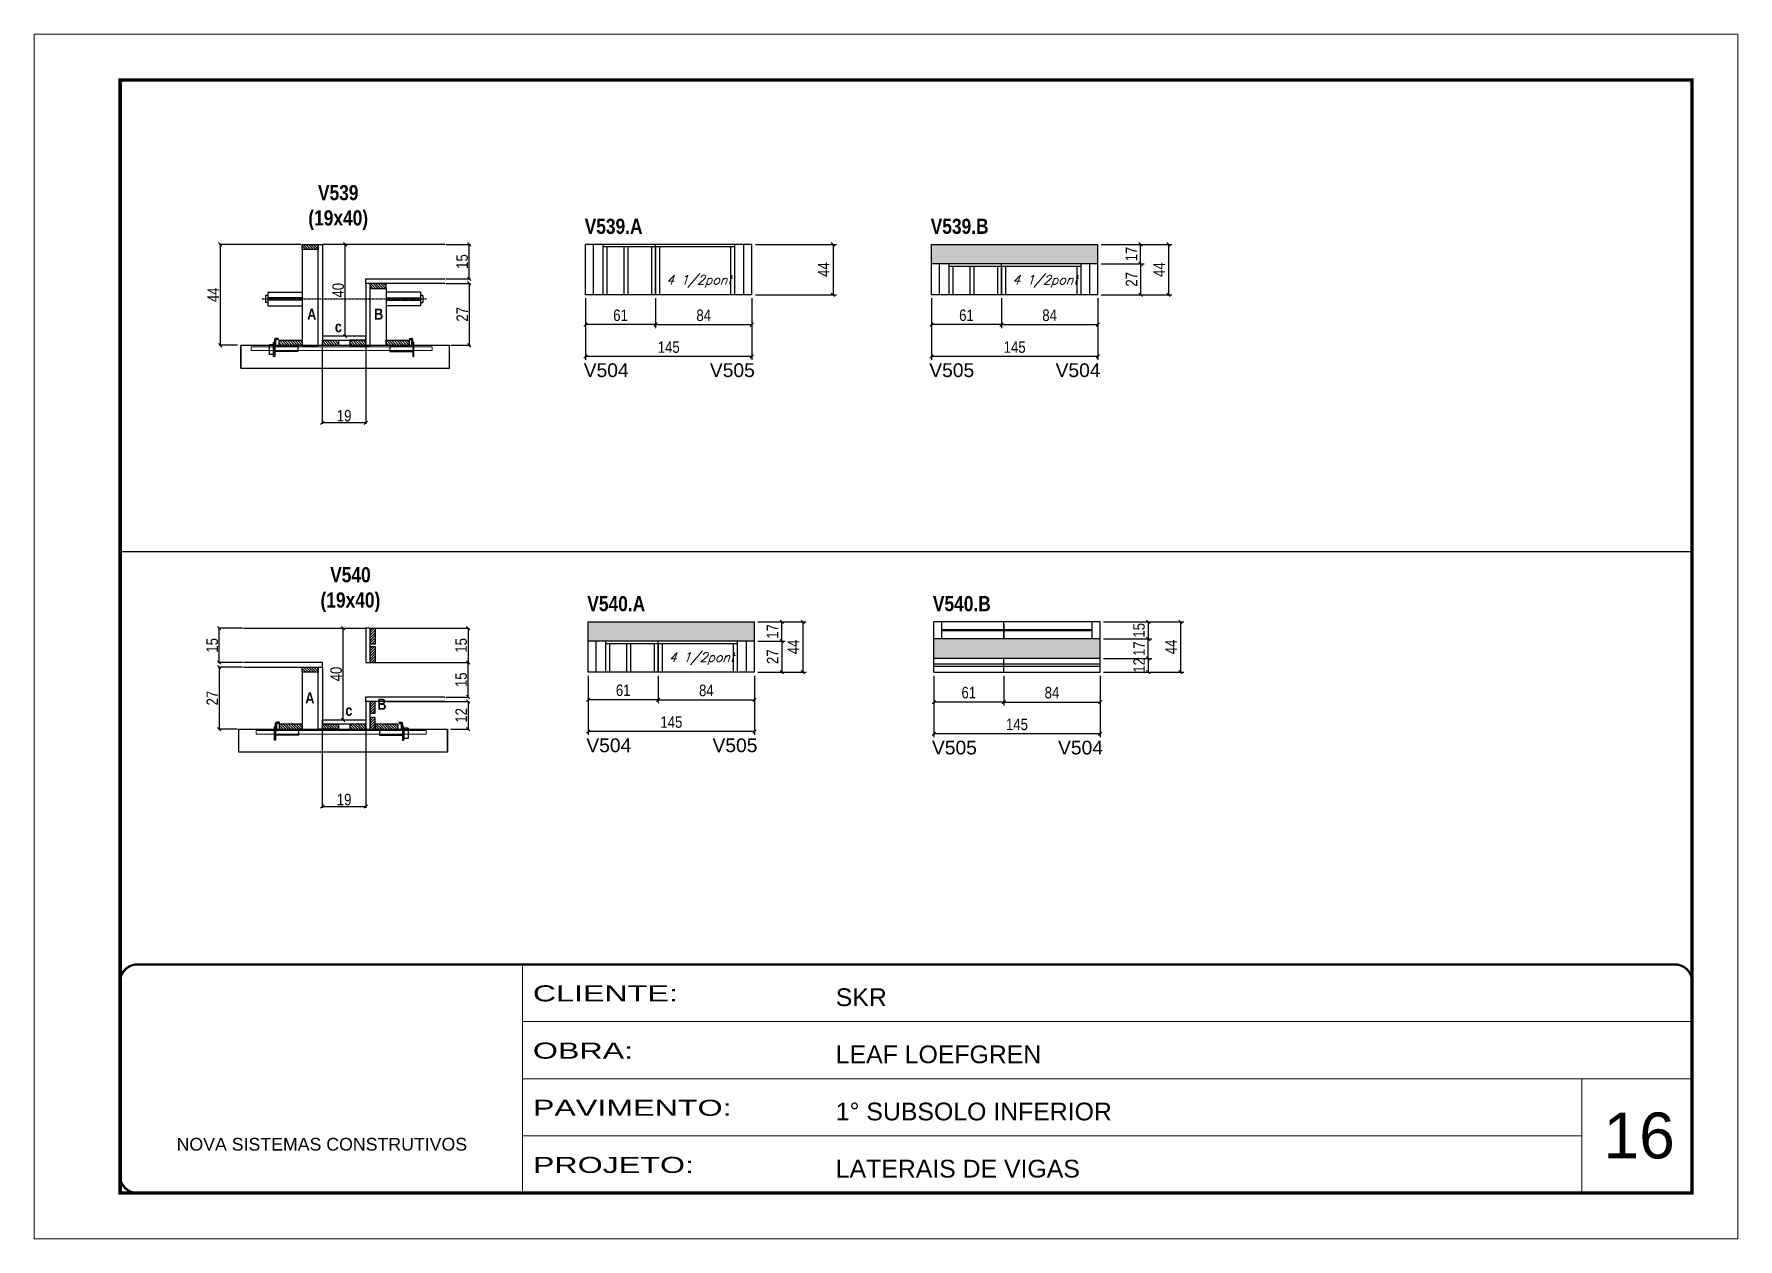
# Model space of a CAD drawing. Extents: x 3309 to 9590, y -2522 to 14608.
# Drawn here: x 8078 to 9563, y 10112 to 11162 of the extents above; entities that cross this region are included whole.
import ezdxf

# ---------------------------------------------------------------- set-up
doc = ezdxf.new("R2010")
doc.units = 0
for name, pattern in [('CONTINUO', [0]), ('DASHED', [0.75, 0.5, -0.25]), ('HIDDEN', [0.375, 0.25, -0.125])]:
    doc.linetypes.add(name, pattern=pattern)
for name, color, linetype in [('5', 5, 'Continuous'), ('barrote', 251, 'Continuous'), ('COTA', 241, 'Continuous'), ('detalhes', 4, 'Continuous'), ('NOMENCLATURA', 7, 'Continuous'), ('Painéis', 200, 'Continuous'), ('presilha', 1, 'Continuous'), ('SARR_2.2x10', 60, 'Continuous'), ('SARR_2.2x7', 40, 'Continuous'), ('SARR_3.5x7', 81, 'Continuous'), ('SARR_EDITAR', 141, 'Continuous'), ('TENSOR', 3, 'Continuous'), ('texto', 7, 'Continuous')]:
    doc.layers.add(name, color=color, linetype=linetype)
for name, color, linetype, lineweight in [('CARIMBO', 255, 'Continuous', 9), ('CONCRETO', 251, 'Continuous', 25), ('Folhas', 255, 'Continuous', 9), ('SARRAFO DE PRESSAO', 251, 'DASHED', 9), ('SCO-___-LAJ', 2, 'Continuous', 0)]:
    doc.layers.add(name, color=color, linetype=linetype, lineweight=lineweight)
doc.styles.add('ARIAL', font='arial.ttf')
doc.styles.add('COTA TECNICA', font='techl___.ttf', dxfattribs={"height": 10})
doc.styles.add('COTA TECNICA 2X', font='techl___.ttf', dxfattribs={"height": 10})
doc.styles.add('Romans', font='romans.shx')
doc.styles.get("Standard").update_dxf_attribs({"font": 'arial.ttf'})
doc.styles.add('TECNICA', font='techb___.ttf', dxfattribs={"height": 10})
doc.styles.add('Tecnologia', font='')
doc.styles.get('Tecnologia').set_extended_font_data('Forgotten Futurist')
doc.dimstyles.new('PAINEL', dxfattribs={"dimtxt": 10, "dimasz": 3, "dimexe": 3, "dimexo": 3, "dimgap": 3, "dimtad": 1, "dimdec": 1, "dimzin": 12, "dimdsep": 46, "dimtxsty": 'COTA TECNICA', "dimblk1": 'OBLIQUE', "dimblk2": 'OBLIQUE', "dimsah": 1, "dimcen": 0.9, "dimclrd": 4, "dimclre": 4, "dimclrt": 240, "dimadec": 1, "dimazin": 3, "dimtfac": 1, "dimtdec": 1, "dimtmove": 0, "dimatfit": 3, "dimfxl": 1, "dimtolj": 1, "dimtzin": 12, "dimarcsym": 0})
doc.dimstyles.new('SECAO', dxfattribs={"dimscale": 0.333333, "dimtxt": 5, "dimasz": 9, "dimexe": 3, "dimexo": 3, "dimgap": 3, "dimtad": 1, "dimdec": 1, "dimlfac": 0.5, "dimzin": 12, "dimdsep": 46, "dimtxsty": 'COTA TECNICA 2X', "dimblk1": 'OBLIQUE', "dimblk2": 'OBLIQUE', "dimsah": 1, "dimcen": 0.9, "dimclrd": 4, "dimclre": 4, "dimclrt": 240, "dimadec": 1, "dimazin": 3, "dimtfac": 1, "dimtdec": 1, "dimtmove": 0, "dimatfit": 3, "dimfxl": 1, "dimtolj": 1, "dimtzin": 12, "dimarcsym": 0})
pattern_1 = [(135, (41564.4781, -112621.3136), (-1.122532015, -1.122532015), [])]
pattern_2 = [(135, (41564.4781, -112955.7535), (-1.122532015, -1.122532015), [])]

msp = doc.modelspace()

# ---------------------------------------------------------------- texts
at = {"layer": '5', "linetype": 'Continuous'}
for s, rotation, p in [('V504', 359.99996, (8556.93, 10863.22, 0)), ('V505', 359.99996, (8666.88, 10863.22, 0)), ('V505', 0.00004, (8858.09, 10863.22, 0)), ('V504', 0.00004, (8968.18, 10863.22, 0)), ('V504', 359.99996, (8559.22, 10536.33, 0)), ('V505', 359.99996, (8669.16, 10536.33, 0)), ('V505', 359.99996, (8860.42, 10534.33, 0)), ('V504', 359.99996, (8970.37, 10534.33, 0))]:
    msp.add_text(s, height=12, rotation=rotation, dxfattribs=at).set_placement(p)
at = {"layer": 'CARIMBO', "style": 'ARIAL'}
msp.add_text('16', height=40, dxfattribs=at).set_placement((9445.73, 10182.28))
at = {"layer": 'detalhes', "style": 'TECNICA'}
for s, p in [('A', (8315.9, 10913.29)), ('B', (8374.28, 10913.28)), ('c', (8340.04, 10902.33)), ('A', (8314.25, 10578.84)), ('c', (8349.15, 10567.89)), ('B', (8377.03, 10573.31))]:
    msp.add_text(s, height=9.6, dxfattribs=at).set_placement(p)
at = {"layer": 'NOMENCLATURA', "style": 'TECNICA'}
for s, p in [('V539.A', (8557.75, 10988.04, 0)), ('V539.B', (8859.33, 10988.04, 0)), ('V540.A', (8560.04, 10659.15, 0)), ('V540.B', (8861.24, 10659.15, 0))]:
    msp.add_text(s, height=13.2, dxfattribs=at).set_placement(p)
at = {"layer": 'NOMENCLATURA', "char_height": 13.2, "attachment_point": 2, "style": 'TECNICA'}
for s, insert in [('V539\\P(19x40)', (8342.94, 11030.55)), ('V540\\P(19x40)', (8353.58, 10697.56))]:
    msp.add_mtext_dynamic_manual_height_columns(s, width=300.2766, gutter_width=1, heights=[0], dxfattribs=dict(at, insert=insert))
at = {"layer": 'texto', "color": 2, "char_height": 8, "attachment_point": 5, "style": 'Romans'}
for insert in [(8657.42, 10946.7, 0), (8959, 10946.7, 0), (8659.71, 10617.81, 0)]:
    msp.add_mtext('{\\Q19;\\C256;4 1/2pont}', dxfattribs=dict(at, insert=insert))

# ---------------------------------------------------------------- blocks, each defined once
blk = doc.blocks.new('9999999999')
at = {"color": 30, "linetype": 'CONTINUO'}
for p, q in [((98564.6, 34230.2), (98564.6, 34429.4)), ((98564.6, 34379.6), (99584, 34379.6)), ((98564.6, 34329.8), (99488, 34329.8)), ((99584, 34329.8), (99488, 34329.8)), ((99488, 34329.8), (99488, 34230.2)), ((98564.6, 34280), (99488, 34280))]:
    blk.add_line(p, q, dxfattribs=at)
at = {"color": 30, "linetype": 'CONTINUO', "const_width": 2}
blk.add_lwpolyline([(99584, 34230.2), (99584, 34414.4, 0.414214), (99569, 34429.4), (98229, 34429.4, 0.414214), (98214, 34414.4), (98214, 34245.2, 0.414214), (98229, 34230.2), (99584, 34230.2)], format="xyb", dxfattribs=at)
at = {"layer": 'Folhas'}
blk.add_lwpolyline([(98139, 34190.2), (99624, 34190.2), (99624, 35240.2), (98139, 35240.2)], close=True, dxfattribs=at)
at = {"layer": 'Folhas', "color": 30, "const_width": 3}
blk.add_lwpolyline([(98214, 34230.2), (99584, 34230.2), (99584, 35200.2), (98214, 35200.2)], close=True, dxfattribs=at)
at = {"color": 7, "linetype": 'Continuous', "ltscale": 5, "style": 'ARIAL'}
for s, height, p in [('SKR', 15.48, (98837.7, 34393.1)), ('LEAF LOEFGREN', 15.483, (98837.7, 34343.3)), ('1° SUBSOLO INFERIOR', 15.483, (98837.7, 34293.5)), ('NOVA SISTEMAS CONSTRUTIVOS', 11.059, (98263.2, 34267.2)), ('LATERAIS DE VIGAS', 15.483, (98837.7, 34243.7))]:
    blk.add_text(s, height=height, dxfattribs=at).set_placement(p)
at = {"layer": 'Folhas', "color": 7, "style": 'Tecnologia', "width": 1.5}
for s, p in [('CLIENTE:', (98573.7, 34397.2)), ('OBRA:', (98573.7, 34347.3)), ('PAVIMENTO:', (98573.7, 34297.5)), ('PROJETO:', (98573.7, 34247.7))]:
    blk.add_text(s, height=14, dxfattribs=at).set_placement(p)
blk = doc.blocks.new('_Oblique')
at = {"color": 0, "linetype": 'ByBlock', "lineweight": -2}
blk.add_line((-0.5, -0.5), (0.5, 0.5), dxfattribs=at)
blk = doc.blocks.new('*D291')
at = {"layer": 'COTA', "color": 4, "lineweight": -2, "transparency": 16777216}
for p, q in [((8329.1, 10889.9), (8329.1, 10822.4)), ((8367.1, 10889.9), (8367.1, 10822.4)), ((8367.1, 10823.4), (8329.1, 10823.4))]:
    blk.add_line(p, q, dxfattribs=at)
at = {"layer": 'Defpoints', "color": 0, "transparency": 16777216}
for p in [(8329.1, 10890.9), (8367.1, 10890.9), (8329.1, 10823.4)]:
    blk.add_point(p, dxfattribs=at)
at = {"layer": 'COTA', "color": 4, "lineweight": -2, "transparency": 16777216, "xscale": 3, "yscale": 3, "zscale": 3, "rotation": 180}
blk.add_blockref('_Oblique', (8329.1, 10823.4), dxfattribs=at)
at = {"layer": 'COTA', "color": 4, "lineweight": -2, "transparency": 16777216, "xscale": 3, "yscale": 3, "zscale": 3}
blk.add_blockref('_Oblique', (8367.1, 10823.4), dxfattribs=at)
at = {"layer": 'COTA', "color": 240, "transparency": 16777216, "insert": (8348.1, 10829.5), "char_height": 10, "attachment_point": 5, "style": 'COTA TECNICA 2X'}
blk.add_mtext('\\A1;19', dxfattribs=at)
blk = doc.blocks.new('PRESILHA METÁLICA 1')
at = {"layer": 'presilha'}
for p, q in [((0, 13), (6, 13)), ((0, 13), (0, 0)), ((6, 0), (0, 0)), ((6, 15.5), (7.5, 15.5)), ((6, -2.5), (6, 15.5)), ((6, 13), (6, 0)), ((7.5, 10.6), (7.5, 19.9)), ((7.5, 15.5), (7.5, -2.5)), ((37.5, 4.1), (7.5, 4.1)), ((12, 21), (8.6, 21)), ((9, 11.6), (9, 18.9)), ((12, 19.5), (9.6, 19.5)), ((37.5, 11), (9.6, 11)), ((12, 21), (12, 19.5)), ((37.5, 11), (37.5, 4.1)), ((7.5, -2.5), (6, -2.5))]:
    blk.add_line(p, q, dxfattribs=at)
for centre, radius, start, end in [((8.6, 19.9), 1.14, 90, 180), ((9.6, 18.9), 0.57, 90, 180), ((9.6, 11.6), 0.57, 180, 270)]:
    blk.add_arc(centre, radius, start, end, dxfattribs=at)
blk = doc.blocks.new('PRESILHA METÁLICA 2')
at = {"layer": 'presilha'}
for p, q in [((-5.2, 23.5), (-5.2, 22)), ((-5.2, 23.5), (-1.9, 23.5)), ((-0.8, 14.6), (-0.8, 22.4)), ((-30.8, 13.5), (-30.8, 6.6)), ((-30.8, 13.5), (-2.8, 13.5)), ((-30.8, 6.6), (-0.8, 6.6)), ((-5.2, 22), (-2.8, 22)), ((-2.2, 14.1), (-2.2, 21.4)), ((0.8, 18), (-0.8, 18)), ((-0.8, 18), (-0.8, 0)), ((-0.8, 0), (0.8, 0)), ((0.8, 0), (0.8, 18))]:
    blk.add_line(p, q, dxfattribs=at)
for centre, radius, start, end in [((-1.9, 22.4), 1.14, 0, 90), ((-2.8, 21.4), 0.57, 0, 90), ((-2.8, 14.1), 0.57, 270, 0)]:
    blk.add_arc(centre, radius, start, end, dxfattribs=at)
blk = doc.blocks.new('*D292')
at = {"layer": 'COTA', "color": 4, "lineweight": -2, "transparency": 16777216}
for p, q in [((8310.5, 10978.9), (8239.1, 10978.9)), ((8240.1, 10978.9), (8240.1, 10890.9)), ((8255.3, 10890.9), (8239.1, 10890.9))]:
    blk.add_line(p, q, dxfattribs=at)
at = {"layer": 'Defpoints', "color": 0, "transparency": 16777216}
for p in [(8311.5, 10978.9), (8240.1, 10890.9), (8256.3, 10890.9)]:
    blk.add_point(p, dxfattribs=at)
at = {"layer": 'COTA', "color": 4, "lineweight": -2, "transparency": 16777216, "xscale": 3, "yscale": 3, "zscale": 3}
for p, rotation in [((8240.1, 10978.9), 90), ((8240.1, 10890.9), 270)]:
    blk.add_blockref('_Oblique', p, dxfattribs=dict(at, rotation=rotation))
at = {"layer": 'COTA', "color": 240, "transparency": 16777216, "insert": (8234, 10934.9), "char_height": 10, "attachment_point": 5, "rotation": 90, "style": 'COTA TECNICA 2X'}
blk.add_mtext('\\A1;44', dxfattribs=at)
blk = doc.blocks.new('*D293')
at = {"layer": 'COTA', "color": 4, "lineweight": -2, "transparency": 16777216}
for p, q in [((8436.8, 10944.9), (8458.1, 10944.9)), ((8457.1, 10944.9), (8457.1, 10890.9)), ((8441, 10890.9), (8458.1, 10890.9))]:
    blk.add_line(p, q, dxfattribs=at)
at = {"layer": 'Defpoints', "color": 0, "transparency": 16777216}
for p in [(8435.8, 10944.9), (8440, 10890.9), (8457.1, 10890.9)]:
    blk.add_point(p, dxfattribs=at)
at = {"layer": 'COTA', "color": 4, "lineweight": -2, "transparency": 16777216, "xscale": 3, "yscale": 3, "zscale": 3}
for p, rotation in [((8457.1, 10944.9), 90), ((8457.1, 10890.9), 270)]:
    blk.add_blockref('_Oblique', p, dxfattribs=dict(at, rotation=rotation))
at = {"layer": 'COTA', "color": 240, "transparency": 16777216, "insert": (8451, 10917.9), "char_height": 10, "attachment_point": 5, "rotation": 90, "style": 'COTA TECNICA 2X'}
blk.add_mtext('\\A1;27', dxfattribs=at)
blk = doc.blocks.new('*D294')
at = {"layer": 'COTA', "color": 4, "lineweight": -2, "transparency": 16777216}
for p, q in [((8366.1, 10978.9), (8348, 10978.9)), ((8349, 10898.9), (8349, 10978.9)), ((8366.1, 10898.9), (8348, 10898.9))]:
    blk.add_line(p, q, dxfattribs=at)
at = {"layer": 'Defpoints', "color": 0, "transparency": 16777216}
for p in [(8349, 10978.9), (8367.1, 10978.9), (8367.1, 10898.9)]:
    blk.add_point(p, dxfattribs=at)
at = {"layer": 'COTA', "color": 4, "lineweight": -2, "transparency": 16777216, "xscale": 3, "yscale": 3, "zscale": 3}
for p, rotation in [((8349, 10978.9), 90), ((8349, 10898.9), 270)]:
    blk.add_blockref('_Oblique', p, dxfattribs=dict(at, rotation=rotation))
at = {"layer": 'COTA', "color": 240, "transparency": 16777216, "insert": (8342.9, 10938.9), "char_height": 10, "attachment_point": 5, "rotation": 90, "style": 'COTA TECNICA 2X'}
blk.add_mtext('\\A1;40', dxfattribs=at)
blk = doc.blocks.new('*D295')
at = {"layer": 'COTA', "color": 4, "lineweight": -2, "transparency": 16777216}
for p, q in [((8436.8, 10978.9), (8458.1, 10978.9)), ((8457.1, 10948.9), (8457.1, 10978.9)), ((8436.8, 10948.9), (8458.1, 10948.9))]:
    blk.add_line(p, q, dxfattribs=at)
at = {"layer": 'Defpoints', "color": 0, "transparency": 16777216}
for p in [(8435.8, 10978.9), (8457.1, 10978.9), (8435.8, 10948.9)]:
    blk.add_point(p, dxfattribs=at)
at = {"layer": 'COTA', "color": 4, "lineweight": -2, "transparency": 16777216, "xscale": 3, "yscale": 3, "zscale": 3}
for p, rotation in [((8457.1, 10978.9), 90), ((8457.1, 10948.9), 270)]:
    blk.add_blockref('_Oblique', p, dxfattribs=dict(at, rotation=rotation))
at = {"layer": 'COTA', "color": 240, "transparency": 16777216, "insert": (8451, 10963.9), "char_height": 10, "attachment_point": 5, "rotation": 90, "style": 'COTA TECNICA 2X'}
blk.add_mtext('\\A1;15', dxfattribs=at)
blk = doc.blocks.new('*D296')
at = {"layer": 'COTA', "color": 4, "linetype": 'ByBlock', "lineweight": -2, "transparency": 16777216}
for p, q in [((8558.5, 10931.9), (8558.5, 10905.9)), ((8619.5, 10931.9), (8619.5, 10905.9)), ((8619.5, 10908.9), (8558.5, 10908.9))]:
    blk.add_line(p, q, dxfattribs=at)
at = {"layer": 'Defpoints', "color": 0, "linetype": 'ByBlock', "transparency": 16777216}
for p in [(8558.5, 10934.9), (8619.5, 10934.9), (8558.5, 10908.9)]:
    blk.add_point(p, dxfattribs=at)
at = {"layer": 'COTA', "color": 4, "linetype": 'ByBlock', "lineweight": -2, "transparency": 16777216, "xscale": 3, "yscale": 3, "zscale": 3, "rotation": 180}
blk.add_blockref('_Oblique', (8558.5, 10908.9), dxfattribs=at)
at = {"layer": 'COTA', "color": 4, "linetype": 'ByBlock', "lineweight": -2, "transparency": 16777216, "xscale": 3, "yscale": 3, "zscale": 3}
blk.add_blockref('_Oblique', (8619.5, 10908.9), dxfattribs=at)
at = {"layer": 'COTA', "color": 240, "linetype": 'ByBlock', "transparency": 16777216, "insert": (8589, 10917), "char_height": 10, "attachment_point": 5, "style": 'COTA TECNICA'}
blk.add_mtext('\\A1;61', dxfattribs=at)
blk = doc.blocks.new('*D299')
at = {"layer": 'COTA', "color": 4, "linetype": 'ByBlock', "lineweight": -2, "transparency": 16777216}
for p, q in [((8558.5, 10931.9), (8558.5, 10878.2)), ((8703.5, 10931.9), (8703.5, 10878.2)), ((8703.5, 10881.2), (8558.5, 10881.2))]:
    blk.add_line(p, q, dxfattribs=at)
at = {"layer": 'Defpoints', "color": 0, "linetype": 'ByBlock', "transparency": 16777216}
for p in [(8558.5, 10934.9), (8703.5, 10934.9), (8558.5, 10881.2)]:
    blk.add_point(p, dxfattribs=at)
at = {"layer": 'COTA', "color": 4, "linetype": 'ByBlock', "lineweight": -2, "transparency": 16777216, "xscale": 3, "yscale": 3, "zscale": 3, "rotation": 180}
blk.add_blockref('_Oblique', (8558.5, 10881.2), dxfattribs=at)
at = {"layer": 'COTA', "color": 4, "linetype": 'ByBlock', "lineweight": -2, "transparency": 16777216, "xscale": 3, "yscale": 3, "zscale": 3}
blk.add_blockref('_Oblique', (8703.5, 10881.2), dxfattribs=at)
at = {"layer": 'COTA', "color": 240, "linetype": 'ByBlock', "transparency": 16777216, "insert": (8631, 10889.3), "char_height": 10, "attachment_point": 5, "style": 'COTA TECNICA'}
blk.add_mtext('\\A1;145', dxfattribs=at)
blk = doc.blocks.new('*D297')
at = {"layer": 'COTA', "color": 4, "lineweight": -2, "transparency": 16777216}
for p, q in [((8619.5, 10931.9), (8619.5, 10905.9)), ((8703.5, 10931.9), (8703.5, 10905.9)), ((8619.5, 10908.9), (8703.5, 10908.9))]:
    blk.add_line(p, q, dxfattribs=at)
at = {"layer": 'Defpoints', "color": 0, "transparency": 16777216}
for p in [(8619.5, 10934.9, 0), (8703.5, 10934.9, 0), (8703.5, 10908.9)]:
    blk.add_point(p, dxfattribs=at)
at = {"layer": 'COTA', "color": 4, "lineweight": -2, "transparency": 16777216, "xscale": 3, "yscale": 3, "zscale": 3, "rotation": 180}
blk.add_blockref('_Oblique', (8619.5, 10908.9), dxfattribs=at)
at = {"layer": 'COTA', "color": 4, "lineweight": -2, "transparency": 16777216, "xscale": 3, "yscale": 3, "zscale": 3}
blk.add_blockref('_Oblique', (8703.5, 10908.9), dxfattribs=at)
at = {"layer": 'COTA', "color": 240, "transparency": 16777216, "insert": (8661.5, 10917), "char_height": 10, "attachment_point": 5, "style": 'COTA TECNICA'}
blk.add_mtext('\\A1;84', dxfattribs=at)
blk = doc.blocks.new('*D298')
at = {"layer": 'COTA', "color": 4, "lineweight": -2, "transparency": 16777216}
for p, q in [((8706.5, 10978.9), (8777.2, 10978.9)), ((8774.2, 10978.9), (8774.2, 10934.9)), ((8706.5, 10934.9), (8777.2, 10934.9))]:
    blk.add_line(p, q, dxfattribs=at)
at = {"layer": 'Defpoints', "color": 0, "transparency": 16777216}
for p in [(8703.5, 10978.9, 0), (8703.5, 10934.9, 0), (8774.2, 10934.9)]:
    blk.add_point(p, dxfattribs=at)
at = {"layer": 'COTA', "color": 4, "lineweight": -2, "transparency": 16777216, "xscale": 3, "yscale": 3, "zscale": 3}
for p, rotation in [((8774.2, 10978.9), 90), ((8774.2, 10934.9), 270)]:
    blk.add_blockref('_Oblique', p, dxfattribs=dict(at, rotation=rotation))
at = {"layer": 'COTA', "color": 240, "transparency": 16777216, "insert": (8766.1, 10956.9), "char_height": 10, "attachment_point": 5, "rotation": 90, "style": 'COTA TECNICA'}
blk.add_mtext('\\A1;44', dxfattribs=at)
blk = doc.blocks.new('*D300')
at = {"layer": 'COTA', "color": 4, "linetype": 'ByBlock', "lineweight": -2, "transparency": 16777216}
for p, q in [((8860, 10931.9), (8860, 10905.9)), ((8921, 10931.9), (8921, 10905.9)), ((8921, 10908.9), (8860, 10908.9))]:
    blk.add_line(p, q, dxfattribs=at)
at = {"layer": 'Defpoints', "color": 0, "linetype": 'ByBlock', "transparency": 16777216}
for p in [(8860, 10934.9), (8921, 10934.9), (8860, 10908.9)]:
    blk.add_point(p, dxfattribs=at)
at = {"layer": 'COTA', "color": 4, "linetype": 'ByBlock', "lineweight": -2, "transparency": 16777216, "xscale": 3, "yscale": 3, "zscale": 3, "rotation": 180}
blk.add_blockref('_Oblique', (8860, 10908.9), dxfattribs=at)
at = {"layer": 'COTA', "color": 4, "linetype": 'ByBlock', "lineweight": -2, "transparency": 16777216, "xscale": 3, "yscale": 3, "zscale": 3}
blk.add_blockref('_Oblique', (8921, 10908.9), dxfattribs=at)
at = {"layer": 'COTA', "color": 240, "linetype": 'ByBlock', "transparency": 16777216, "insert": (8890.5, 10917), "char_height": 10, "attachment_point": 5, "style": 'COTA TECNICA'}
blk.add_mtext('\\A1;61', dxfattribs=at)
blk = doc.blocks.new('*D303')
at = {"layer": 'COTA', "color": 4, "linetype": 'ByBlock', "lineweight": -2, "transparency": 16777216}
for p, q in [((8860, 10931.9), (8860, 10878.2)), ((9005, 10931.9), (9005, 10878.2)), ((9005, 10881.2), (8860, 10881.2))]:
    blk.add_line(p, q, dxfattribs=at)
at = {"layer": 'Defpoints', "color": 0, "linetype": 'ByBlock', "transparency": 16777216}
for p in [(8860, 10934.9), (9005, 10934.9), (8860, 10881.2)]:
    blk.add_point(p, dxfattribs=at)
at = {"layer": 'COTA', "color": 4, "linetype": 'ByBlock', "lineweight": -2, "transparency": 16777216, "xscale": 3, "yscale": 3, "zscale": 3, "rotation": 180}
blk.add_blockref('_Oblique', (8860, 10881.2), dxfattribs=at)
at = {"layer": 'COTA', "color": 4, "linetype": 'ByBlock', "lineweight": -2, "transparency": 16777216, "xscale": 3, "yscale": 3, "zscale": 3}
blk.add_blockref('_Oblique', (9005, 10881.2), dxfattribs=at)
at = {"layer": 'COTA', "color": 240, "linetype": 'ByBlock', "transparency": 16777216, "insert": (8932.5, 10889.3), "char_height": 10, "attachment_point": 5, "style": 'COTA TECNICA'}
blk.add_mtext('\\A1;145', dxfattribs=at)
blk = doc.blocks.new('*D301')
at = {"layer": 'COTA', "color": 4, "lineweight": -2, "transparency": 16777216}
for p, q in [((8921, 10931.9), (8921, 10905.9)), ((9005, 10931.9), (9005, 10905.9)), ((8921, 10908.9), (9005, 10908.9))]:
    blk.add_line(p, q, dxfattribs=at)
at = {"layer": 'Defpoints', "color": 0, "transparency": 16777216}
for p in [(8921, 10934.9, 0), (9005, 10934.9, 0), (9005, 10908.9)]:
    blk.add_point(p, dxfattribs=at)
at = {"layer": 'COTA', "color": 4, "lineweight": -2, "transparency": 16777216, "xscale": 3, "yscale": 3, "zscale": 3, "rotation": 180}
blk.add_blockref('_Oblique', (8921, 10908.9), dxfattribs=at)
at = {"layer": 'COTA', "color": 4, "lineweight": -2, "transparency": 16777216, "xscale": 3, "yscale": 3, "zscale": 3}
blk.add_blockref('_Oblique', (9005, 10908.9), dxfattribs=at)
at = {"layer": 'COTA', "color": 240, "transparency": 16777216, "insert": (8963, 10917), "char_height": 10, "attachment_point": 5, "style": 'COTA TECNICA'}
blk.add_mtext('\\A1;84', dxfattribs=at)
blk = doc.blocks.new('*D302')
at = {"layer": 'COTA', "color": 4, "lineweight": -2, "transparency": 16777216}
for p, q in [((9008, 10961.9), (9045.3, 10961.9)), ((9042.3, 10961.9), (9042.3, 10934.9)), ((9008, 10934.9), (9045.3, 10934.9))]:
    blk.add_line(p, q, dxfattribs=at)
at = {"layer": 'Defpoints', "color": 0, "transparency": 16777216}
for p in [(9005, 10961.9, 0), (9005, 10934.9, 0), (9042.3, 10934.9)]:
    blk.add_point(p, dxfattribs=at)
at = {"layer": 'COTA', "color": 4, "lineweight": -2, "transparency": 16777216, "xscale": 3, "yscale": 3, "zscale": 3}
for p, rotation in [((9042.3, 10961.9), 90), ((9042.3, 10934.9), 270)]:
    blk.add_blockref('_Oblique', p, dxfattribs=dict(at, rotation=rotation))
at = {"layer": 'COTA', "color": 240, "transparency": 16777216, "insert": (9034.3, 10948.4), "char_height": 10, "attachment_point": 5, "rotation": 90, "style": 'COTA TECNICA'}
blk.add_mtext('\\A1;27', dxfattribs=at)
blk = doc.blocks.new('*D304')
at = {"layer": 'COTA', "color": 4, "lineweight": -2, "transparency": 16777216}
for p, q in [((9008, 10978.9), (9045.3, 10978.9)), ((9042.3, 10961.9), (9042.3, 10978.9)), ((9008, 10961.9), (9045.3, 10961.9))]:
    blk.add_line(p, q, dxfattribs=at)
at = {"layer": 'Defpoints', "color": 0, "transparency": 16777216}
for p in [(9005, 10978.9, 0), (9042.3, 10978.9), (9005, 10961.9, 0)]:
    blk.add_point(p, dxfattribs=at)
at = {"layer": 'COTA', "color": 4, "lineweight": -2, "transparency": 16777216, "xscale": 3, "yscale": 3, "zscale": 3}
for p, rotation in [((9042.3, 10978.9), 90), ((9042.3, 10961.9), 270)]:
    blk.add_blockref('_Oblique', p, dxfattribs=dict(at, rotation=rotation))
at = {"layer": 'COTA', "color": 240, "transparency": 16777216, "insert": (9034.3, 10970.4), "char_height": 10, "attachment_point": 5, "rotation": 90, "style": 'COTA TECNICA'}
blk.add_mtext('\\A1;17', dxfattribs=at)
blk = doc.blocks.new('*D305')
at = {"layer": 'COTA', "color": 4, "lineweight": -2, "transparency": 16777216}
for p, q in [((9008, 10978.9), (9069.5, 10978.9)), ((9066.5, 10978.9), (9066.5, 10934.9)), ((9008, 10934.9), (9069.5, 10934.9))]:
    blk.add_line(p, q, dxfattribs=at)
at = {"layer": 'Defpoints', "color": 0, "transparency": 16777216}
for p in [(9005, 10978.9, 0), (9005, 10934.9, 0), (9066.5, 10934.9)]:
    blk.add_point(p, dxfattribs=at)
at = {"layer": 'COTA', "color": 4, "lineweight": -2, "transparency": 16777216, "xscale": 3, "yscale": 3, "zscale": 3}
for p, rotation in [((9066.5, 10978.9), 90), ((9066.5, 10934.9), 270)]:
    blk.add_blockref('_Oblique', p, dxfattribs=dict(at, rotation=rotation))
at = {"layer": 'COTA', "color": 240, "transparency": 16777216, "insert": (9058.5, 10956.9), "char_height": 10, "attachment_point": 5, "rotation": 90, "style": 'COTA TECNICA'}
blk.add_mtext('\\A1;44', dxfattribs=at)
blk = doc.blocks.new('*D306')
at = {"layer": 'COTA', "color": 4, "linetype": 'ByBlock', "lineweight": -2, "transparency": 16777216}
for p, q in [((8560.8, 10603), (8560.8, 10579)), ((8621.8, 10603), (8621.8, 10579)), ((8621.8, 10582), (8560.8, 10582))]:
    blk.add_line(p, q, dxfattribs=at)
at = {"layer": 'Defpoints', "color": 0, "linetype": 'ByBlock', "transparency": 16777216}
for p in [(8560.8, 10606), (8621.8, 10606), (8560.8, 10582)]:
    blk.add_point(p, dxfattribs=at)
at = {"layer": 'COTA', "color": 4, "linetype": 'ByBlock', "lineweight": -2, "transparency": 16777216, "xscale": 3, "yscale": 3, "zscale": 3, "rotation": 180}
blk.add_blockref('_Oblique', (8560.8, 10582), dxfattribs=at)
at = {"layer": 'COTA', "color": 4, "linetype": 'ByBlock', "lineweight": -2, "transparency": 16777216, "xscale": 3, "yscale": 3, "zscale": 3}
blk.add_blockref('_Oblique', (8621.8, 10582), dxfattribs=at)
at = {"layer": 'COTA', "color": 240, "linetype": 'ByBlock', "transparency": 16777216, "insert": (8591.3, 10590.2), "char_height": 10, "attachment_point": 5, "style": 'COTA TECNICA'}
blk.add_mtext('\\A1;61', dxfattribs=at)
blk = doc.blocks.new('*D309')
at = {"layer": 'COTA', "color": 4, "linetype": 'ByBlock', "lineweight": -2, "transparency": 16777216}
for p, q in [((8560.8, 10603), (8560.8, 10551.3)), ((8705.8, 10603), (8705.8, 10551.3)), ((8705.8, 10554.3), (8560.8, 10554.3))]:
    blk.add_line(p, q, dxfattribs=at)
at = {"layer": 'Defpoints', "color": 0, "linetype": 'ByBlock', "transparency": 16777216}
for p in [(8560.8, 10606), (8705.8, 10606), (8560.8, 10554.3)]:
    blk.add_point(p, dxfattribs=at)
at = {"layer": 'COTA', "color": 4, "linetype": 'ByBlock', "lineweight": -2, "transparency": 16777216, "xscale": 3, "yscale": 3, "zscale": 3, "rotation": 180}
blk.add_blockref('_Oblique', (8560.8, 10554.3), dxfattribs=at)
at = {"layer": 'COTA', "color": 4, "linetype": 'ByBlock', "lineweight": -2, "transparency": 16777216, "xscale": 3, "yscale": 3, "zscale": 3}
blk.add_blockref('_Oblique', (8705.8, 10554.3), dxfattribs=at)
at = {"layer": 'COTA', "color": 240, "linetype": 'ByBlock', "transparency": 16777216, "insert": (8633.3, 10562.5), "char_height": 10, "attachment_point": 5, "style": 'COTA TECNICA'}
blk.add_mtext('\\A1;145', dxfattribs=at)
blk = doc.blocks.new('*D307')
at = {"layer": 'COTA', "color": 4, "lineweight": -2, "transparency": 16777216}
for p, q in [((8621.8, 10603), (8621.8, 10579)), ((8705.8, 10603), (8705.8, 10579)), ((8621.8, 10582), (8705.8, 10582))]:
    blk.add_line(p, q, dxfattribs=at)
at = {"layer": 'Defpoints', "color": 0, "transparency": 16777216}
for p in [(8621.8, 10606, 0), (8705.8, 10606, 0), (8705.8, 10582)]:
    blk.add_point(p, dxfattribs=at)
at = {"layer": 'COTA', "color": 4, "lineweight": -2, "transparency": 16777216, "xscale": 3, "yscale": 3, "zscale": 3, "rotation": 180}
blk.add_blockref('_Oblique', (8621.8, 10582), dxfattribs=at)
at = {"layer": 'COTA', "color": 4, "lineweight": -2, "transparency": 16777216, "xscale": 3, "yscale": 3, "zscale": 3}
blk.add_blockref('_Oblique', (8705.8, 10582), dxfattribs=at)
at = {"layer": 'COTA', "color": 240, "transparency": 16777216, "insert": (8663.8, 10590.1), "char_height": 10, "attachment_point": 5, "style": 'COTA TECNICA'}
blk.add_mtext('\\A1;84', dxfattribs=at)
blk = doc.blocks.new('*D308')
at = {"layer": 'COTA', "color": 4, "lineweight": -2, "transparency": 16777216}
for p, q in [((8708.8, 10633), (8732.5, 10633)), ((8729.5, 10633), (8729.5, 10606)), ((8708.8, 10606), (8732.5, 10606))]:
    blk.add_line(p, q, dxfattribs=at)
at = {"layer": 'Defpoints', "color": 0, "transparency": 16777216}
for p in [(8705.8, 10633, 0), (8705.8, 10606, 0), (8729.5, 10606)]:
    blk.add_point(p, dxfattribs=at)
at = {"layer": 'COTA', "color": 4, "lineweight": -2, "transparency": 16777216, "xscale": 3, "yscale": 3, "zscale": 3}
for p, rotation in [((8729.5, 10633), 90), ((8729.5, 10606), 270)]:
    blk.add_blockref('_Oblique', p, dxfattribs=dict(at, rotation=rotation))
at = {"layer": 'COTA', "color": 240, "transparency": 16777216, "insert": (8721.5, 10619.5), "char_height": 10, "attachment_point": 5, "rotation": 90, "style": 'COTA TECNICA'}
blk.add_mtext('\\A1;27', dxfattribs=at)
blk = doc.blocks.new('*D310')
at = {"layer": 'COTA', "color": 4, "lineweight": -2, "transparency": 16777216}
for p, q in [((8708.8, 10650), (8732.5, 10650)), ((8729.5, 10633), (8729.5, 10650)), ((8708.8, 10633), (8732.5, 10633))]:
    blk.add_line(p, q, dxfattribs=at)
at = {"layer": 'Defpoints', "color": 0, "transparency": 16777216}
for p in [(8705.8, 10650, 0), (8729.5, 10650), (8705.8, 10633, 0)]:
    blk.add_point(p, dxfattribs=at)
at = {"layer": 'COTA', "color": 4, "lineweight": -2, "transparency": 16777216, "xscale": 3, "yscale": 3, "zscale": 3}
for p, rotation in [((8729.5, 10650), 90), ((8729.5, 10633), 270)]:
    blk.add_blockref('_Oblique', p, dxfattribs=dict(at, rotation=rotation))
at = {"layer": 'COTA', "color": 240, "transparency": 16777216, "insert": (8721.5, 10641.5), "char_height": 10, "attachment_point": 5, "rotation": 90, "style": 'COTA TECNICA'}
blk.add_mtext('\\A1;17', dxfattribs=at)
blk = doc.blocks.new('*D311')
at = {"layer": 'COTA', "color": 4, "lineweight": -2, "transparency": 16777216}
for p, q in [((8708.8, 10650), (8750.8, 10650)), ((8747.8, 10650), (8747.8, 10606)), ((8708.8, 10606), (8750.8, 10606))]:
    blk.add_line(p, q, dxfattribs=at)
at = {"layer": 'Defpoints', "color": 0, "transparency": 16777216}
for p in [(8705.8, 10650, 0), (8705.8, 10606, 0), (8747.8, 10606)]:
    blk.add_point(p, dxfattribs=at)
at = {"layer": 'COTA', "color": 4, "lineweight": -2, "transparency": 16777216, "xscale": 3, "yscale": 3, "zscale": 3}
for p, rotation in [((8747.8, 10650), 90), ((8747.8, 10606), 270)]:
    blk.add_blockref('_Oblique', p, dxfattribs=dict(at, rotation=rotation))
at = {"layer": 'COTA', "color": 240, "transparency": 16777216, "insert": (8739.7, 10628), "char_height": 10, "attachment_point": 5, "rotation": 90, "style": 'COTA TECNICA'}
blk.add_mtext('\\A1;44', dxfattribs=at)
blk = doc.blocks.new('*D312')
at = {"layer": 'COTA', "color": 4, "linetype": 'ByBlock', "lineweight": -2, "transparency": 16777216}
for p, q in [((8862, 10603), (8862, 10577)), ((8923, 10603), (8923, 10577)), ((8923, 10580), (8862, 10580))]:
    blk.add_line(p, q, dxfattribs=at)
at = {"layer": 'Defpoints', "color": 0, "linetype": 'ByBlock', "transparency": 16777216}
for p in [(8862, 10606), (8923, 10606), (8862, 10580)]:
    blk.add_point(p, dxfattribs=at)
at = {"layer": 'COTA', "color": 4, "linetype": 'ByBlock', "lineweight": -2, "transparency": 16777216, "xscale": 3, "yscale": 3, "zscale": 3, "rotation": 180}
blk.add_blockref('_Oblique', (8862, 10580), dxfattribs=at)
at = {"layer": 'COTA', "color": 4, "linetype": 'ByBlock', "lineweight": -2, "transparency": 16777216, "xscale": 3, "yscale": 3, "zscale": 3}
blk.add_blockref('_Oblique', (8923, 10580), dxfattribs=at)
at = {"layer": 'COTA', "color": 240, "linetype": 'ByBlock', "transparency": 16777216, "insert": (8892.5, 10588.2), "char_height": 10, "attachment_point": 5, "style": 'COTA TECNICA'}
blk.add_mtext('\\A1;61', dxfattribs=at)
blk = doc.blocks.new('*D316')
at = {"layer": 'COTA', "color": 4, "linetype": 'ByBlock', "lineweight": -2, "transparency": 16777216}
for p, q in [((8862, 10603), (8862, 10549.3)), ((9007, 10603), (9007, 10549.3)), ((9007, 10552.3), (8862, 10552.3))]:
    blk.add_line(p, q, dxfattribs=at)
at = {"layer": 'Defpoints', "color": 0, "linetype": 'ByBlock', "transparency": 16777216}
for p in [(8862, 10606), (9007, 10606), (8862, 10552.3)]:
    blk.add_point(p, dxfattribs=at)
at = {"layer": 'COTA', "color": 4, "linetype": 'ByBlock', "lineweight": -2, "transparency": 16777216, "xscale": 3, "yscale": 3, "zscale": 3, "rotation": 180}
blk.add_blockref('_Oblique', (8862, 10552.3), dxfattribs=at)
at = {"layer": 'COTA', "color": 4, "linetype": 'ByBlock', "lineweight": -2, "transparency": 16777216, "xscale": 3, "yscale": 3, "zscale": 3}
blk.add_blockref('_Oblique', (9007, 10552.3), dxfattribs=at)
at = {"layer": 'COTA', "color": 240, "linetype": 'ByBlock', "transparency": 16777216, "insert": (8934.5, 10560.5), "char_height": 10, "attachment_point": 5, "style": 'COTA TECNICA'}
blk.add_mtext('\\A1;145', dxfattribs=at)
blk = doc.blocks.new('*D313')
at = {"layer": 'COTA', "color": 4, "lineweight": -2, "transparency": 16777216}
for p, q in [((8923, 10603), (8923, 10577)), ((9007, 10603), (9007, 10577)), ((8923, 10580), (9007, 10580))]:
    blk.add_line(p, q, dxfattribs=at)
at = {"layer": 'Defpoints', "color": 0, "transparency": 16777216}
for p in [(8923, 10606, 0), (9007, 10606, 0), (9007, 10580)]:
    blk.add_point(p, dxfattribs=at)
at = {"layer": 'COTA', "color": 4, "lineweight": -2, "transparency": 16777216, "xscale": 3, "yscale": 3, "zscale": 3, "rotation": 180}
blk.add_blockref('_Oblique', (8923, 10580), dxfattribs=at)
at = {"layer": 'COTA', "color": 4, "lineweight": -2, "transparency": 16777216, "xscale": 3, "yscale": 3, "zscale": 3}
blk.add_blockref('_Oblique', (9007, 10580), dxfattribs=at)
at = {"layer": 'COTA', "color": 240, "transparency": 16777216, "insert": (8965, 10588.1), "char_height": 10, "attachment_point": 5, "style": 'COTA TECNICA'}
blk.add_mtext('\\A1;84', dxfattribs=at)
blk = doc.blocks.new('*D315')
at = {"layer": 'COTA', "color": 4, "lineweight": -2, "transparency": 16777216}
for p, q in [((9010, 10635), (9052, 10635)), ((9049, 10618), (9049, 10635)), ((9010, 10618), (9052, 10618))]:
    blk.add_line(p, q, dxfattribs=at)
at = {"layer": 'Defpoints', "color": 0, "transparency": 16777216}
for p in [(9007, 10635, 0), (9049, 10635), (9007, 10618, 0)]:
    blk.add_point(p, dxfattribs=at)
at = {"layer": 'COTA', "color": 4, "lineweight": -2, "transparency": 16777216, "xscale": 3, "yscale": 3, "zscale": 3}
for p, rotation in [((9049, 10635), 90), ((9049, 10618), 270)]:
    blk.add_blockref('_Oblique', p, dxfattribs=dict(at, rotation=rotation))
at = {"layer": 'COTA', "color": 240, "transparency": 16777216, "insert": (9040.9, 10626.5), "char_height": 10, "attachment_point": 5, "rotation": 90, "style": 'COTA TECNICA'}
blk.add_mtext('\\A1;17', dxfattribs=at)
blk = doc.blocks.new('*D314')
at = {"layer": 'COTA', "color": 4, "lineweight": -2, "transparency": 16777216}
for p, q in [((9010, 10650), (9052, 10650)), ((9049, 10650), (9049, 10635)), ((9010, 10635), (9052, 10635))]:
    blk.add_line(p, q, dxfattribs=at)
at = {"layer": 'Defpoints', "color": 0, "transparency": 16777216}
for p in [(9007, 10650, 0), (9007, 10635, 0), (9049, 10635)]:
    blk.add_point(p, dxfattribs=at)
at = {"layer": 'COTA', "color": 4, "lineweight": -2, "transparency": 16777216, "xscale": 3, "yscale": 3, "zscale": 3}
for p, rotation in [((9049, 10650), 90), ((9049, 10635), 270)]:
    blk.add_blockref('_Oblique', p, dxfattribs=dict(at, rotation=rotation))
at = {"layer": 'COTA', "color": 240, "transparency": 16777216, "insert": (9040.9, 10642.5), "char_height": 10, "attachment_point": 5, "rotation": 90, "style": 'COTA TECNICA'}
blk.add_mtext('\\A1;15', dxfattribs=at)
blk = doc.blocks.new('*D317')
at = {"layer": 'COTA', "color": 4, "lineweight": -2, "transparency": 16777216}
for p, q in [((9010, 10650), (9080, 10650)), ((9077, 10650), (9077, 10606)), ((9010, 10606), (9080, 10606))]:
    blk.add_line(p, q, dxfattribs=at)
at = {"layer": 'Defpoints', "color": 0, "transparency": 16777216}
for p in [(9007, 10650, 0), (9007, 10606, 0), (9077, 10606)]:
    blk.add_point(p, dxfattribs=at)
at = {"layer": 'COTA', "color": 4, "lineweight": -2, "transparency": 16777216, "xscale": 3, "yscale": 3, "zscale": 3}
for p, rotation in [((9077, 10650), 90), ((9077, 10606), 270)]:
    blk.add_blockref('_Oblique', p, dxfattribs=dict(at, rotation=rotation))
at = {"layer": 'COTA', "color": 240, "transparency": 16777216, "insert": (9068.9, 10628), "char_height": 10, "attachment_point": 5, "rotation": 90, "style": 'COTA TECNICA'}
blk.add_mtext('\\A1;44', dxfattribs=at)
blk = doc.blocks.new('*D345')
at = {"layer": 'COTA', "color": 4, "lineweight": -2, "transparency": 16777216}
for p, q in [((8329.1, 10555.4), (8329.1, 10487.9)), ((8367.1, 10555.4), (8367.1, 10487.9)), ((8329.1, 10488.9), (8367.1, 10488.9))]:
    blk.add_line(p, q, dxfattribs=at)
at = {"layer": 'Defpoints', "color": 0, "transparency": 16777216}
for p in [(8329.1, 10556.4), (8367.1, 10556.4), (8367.1, 10488.9)]:
    blk.add_point(p, dxfattribs=at)
at = {"layer": 'COTA', "color": 4, "lineweight": -2, "transparency": 16777216, "xscale": 3, "yscale": 3, "zscale": 3, "rotation": 180}
blk.add_blockref('_Oblique', (8329.1, 10488.9), dxfattribs=at)
at = {"layer": 'COTA', "color": 4, "lineweight": -2, "transparency": 16777216, "xscale": 3, "yscale": 3, "zscale": 3}
blk.add_blockref('_Oblique', (8367.1, 10488.9), dxfattribs=at)
at = {"layer": 'COTA', "color": 240, "transparency": 16777216, "insert": (8348.1, 10495), "char_height": 10, "attachment_point": 5, "style": 'COTA TECNICA 2X'}
blk.add_mtext('\\A1;19', dxfattribs=at)
blk = doc.blocks.new('*D341')
at = {"layer": 'COTA', "color": 4, "lineweight": -2, "transparency": 16777216}
for p, q in [((8385.7, 10580.4), (8457.2, 10580.4)), ((8456.2, 10580.4), (8456.2, 10556.4)), ((8441, 10556.4), (8457.2, 10556.4))]:
    blk.add_line(p, q, dxfattribs=at)
at = {"layer": 'Defpoints', "color": 0, "transparency": 16777216}
for p in [(8384.7, 10580.4), (8440, 10556.4), (8456.2, 10556.4)]:
    blk.add_point(p, dxfattribs=at)
at = {"layer": 'COTA', "color": 4, "lineweight": -2, "transparency": 16777216, "xscale": 3, "yscale": 3, "zscale": 3}
for p, rotation in [((8456.2, 10580.4), 90), ((8456.2, 10556.4), 270)]:
    blk.add_blockref('_Oblique', p, dxfattribs=dict(at, rotation=rotation))
at = {"layer": 'COTA', "color": 240, "transparency": 16777216, "insert": (8450.1, 10568.4), "char_height": 10, "attachment_point": 5, "rotation": 90, "style": 'COTA TECNICA 2X'}
blk.add_mtext('\\A1;12', dxfattribs=at)
blk = doc.blocks.new('*D342')
at = {"layer": 'COTA', "color": 4, "lineweight": -2, "transparency": 16777216}
for p, q in [((8259.4, 10610.4), (8238.2, 10610.4)), ((8239.2, 10610.4), (8239.2, 10556.4)), ((8255.3, 10556.4), (8238.2, 10556.4))]:
    blk.add_line(p, q, dxfattribs=at)
at = {"layer": 'Defpoints', "color": 0, "transparency": 16777216}
for p in [(8260.4, 10610.4), (8239.2, 10556.4), (8256.3, 10556.4)]:
    blk.add_point(p, dxfattribs=at)
at = {"layer": 'COTA', "color": 4, "lineweight": -2, "transparency": 16777216, "xscale": 3, "yscale": 3, "zscale": 3}
for p, rotation in [((8239.2, 10610.4), 90), ((8239.2, 10556.4), 270)]:
    blk.add_blockref('_Oblique', p, dxfattribs=dict(at, rotation=rotation))
at = {"layer": 'COTA', "color": 240, "transparency": 16777216, "insert": (8233.2, 10583.4), "char_height": 10, "attachment_point": 5, "rotation": 90, "style": 'COTA TECNICA 2X'}
blk.add_mtext('\\A1;27', dxfattribs=at)
blk = doc.blocks.new('*D343')
at = {"layer": 'COTA', "color": 4, "lineweight": -2, "transparency": 16777216}
for p, q in [((8330.1, 10644.4), (8348.3, 10644.4)), ((8347.3, 10564.4), (8347.3, 10644.4)), ((8330.1, 10564.4), (8348.3, 10564.4))]:
    blk.add_line(p, q, dxfattribs=at)
at = {"layer": 'Defpoints', "color": 0, "transparency": 16777216}
for p in [(8329.1, 10644.4), (8347.3, 10644.4), (8329.1, 10564.4)]:
    blk.add_point(p, dxfattribs=at)
at = {"layer": 'COTA', "color": 4, "lineweight": -2, "transparency": 16777216, "xscale": 3, "yscale": 3, "zscale": 3}
for p, rotation in [((8347.3, 10644.4), 90), ((8347.3, 10564.4), 270)]:
    blk.add_blockref('_Oblique', p, dxfattribs=dict(at, rotation=rotation))
at = {"layer": 'COTA', "color": 240, "transparency": 16777216, "insert": (8341.2, 10604.4), "char_height": 10, "attachment_point": 5, "rotation": 90, "style": 'COTA TECNICA 2X'}
blk.add_mtext('\\A1;40', dxfattribs=at)
blk = doc.blocks.new('*D344')
at = {"layer": 'COTA', "color": 4, "lineweight": -2, "transparency": 16777216}
for p, q in [((8259.4, 10644.4), (8238.2, 10644.4)), ((8239.2, 10614.4), (8239.2, 10644.4)), ((8259.4, 10614.4), (8238.2, 10614.4))]:
    blk.add_line(p, q, dxfattribs=at)
at = {"layer": 'Defpoints', "color": 0, "transparency": 16777216}
for p in [(8239.2, 10644.4), (8260.4, 10644.4), (8260.4, 10614.4)]:
    blk.add_point(p, dxfattribs=at)
at = {"layer": 'COTA', "color": 4, "lineweight": -2, "transparency": 16777216, "xscale": 3, "yscale": 3, "zscale": 3}
for p, rotation in [((8239.2, 10644.4), 90), ((8239.2, 10614.4), 270)]:
    blk.add_blockref('_Oblique', p, dxfattribs=dict(at, rotation=rotation))
at = {"layer": 'COTA', "color": 240, "transparency": 16777216, "insert": (8233.1, 10629.4), "char_height": 10, "attachment_point": 5, "rotation": 90, "style": 'COTA TECNICA 2X'}
blk.add_mtext('\\A1;15', dxfattribs=at)
blk = doc.blocks.new('*D346')
at = {"layer": 'COTA', "color": 4, "lineweight": -2, "transparency": 16777216}
for p, q in [((8371.7, 10644.4), (8457.2, 10644.4)), ((8456.2, 10644.4), (8456.2, 10614.4)), ((8385.7, 10614.4), (8457.2, 10614.4))]:
    blk.add_line(p, q, dxfattribs=at)
at = {"layer": 'Defpoints', "color": 0, "transparency": 16777216}
for p in [(8370.7, 10644.4), (8384.7, 10614.4), (8456.2, 10614.4)]:
    blk.add_point(p, dxfattribs=at)
at = {"layer": 'COTA', "color": 4, "lineweight": -2, "transparency": 16777216, "xscale": 3, "yscale": 3, "zscale": 3}
for p, rotation in [((8456.2, 10644.4), 90), ((8456.2, 10614.4), 270)]:
    blk.add_blockref('_Oblique', p, dxfattribs=dict(at, rotation=rotation))
at = {"layer": 'COTA', "color": 240, "transparency": 16777216, "insert": (8450.1, 10629.4), "char_height": 10, "attachment_point": 5, "rotation": 90, "style": 'COTA TECNICA 2X'}
blk.add_mtext('\\A1;15', dxfattribs=at)
blk = doc.blocks.new('*D347')
at = {"layer": 'COTA', "color": 4, "lineweight": -2, "transparency": 16777216}
for p, q in [((8385.7, 10614.4), (8457.2, 10614.4)), ((8456.2, 10584.4), (8456.2, 10614.4)), ((8436.8, 10584.4), (8457.2, 10584.4))]:
    blk.add_line(p, q, dxfattribs=at)
at = {"layer": 'Defpoints', "color": 0, "transparency": 16777216}
for p in [(8384.7, 10614.4), (8456.2, 10614.4), (8435.8, 10584.4)]:
    blk.add_point(p, dxfattribs=at)
at = {"layer": 'COTA', "color": 4, "lineweight": -2, "transparency": 16777216, "xscale": 3, "yscale": 3, "zscale": 3}
for p, rotation in [((8456.2, 10614.4), 90), ((8456.2, 10584.4), 270)]:
    blk.add_blockref('_Oblique', p, dxfattribs=dict(at, rotation=rotation))
at = {"layer": 'COTA', "color": 240, "transparency": 16777216, "insert": (8450.1, 10599.4), "char_height": 10, "attachment_point": 5, "rotation": 90, "style": 'COTA TECNICA 2X'}
blk.add_mtext('\\A1;15', dxfattribs=at)
blk = doc.blocks.new('*D348')
at = {"layer": 'COTA', "color": 4, "lineweight": -2, "transparency": 16777216}
for p, q in [((9010, 10618), (9052, 10618)), ((9049, 10618), (9049, 10606)), ((9010, 10606), (9052, 10606))]:
    blk.add_line(p, q, dxfattribs=at)
at = {"layer": 'Defpoints', "color": 0, "transparency": 16777216}
for p in [(9007, 10618, 0), (9007, 10606, 0), (9049, 10606)]:
    blk.add_point(p, dxfattribs=at)
at = {"layer": 'COTA', "color": 4, "lineweight": -2, "transparency": 16777216, "xscale": 3, "yscale": 3, "zscale": 3}
for p, rotation in [((9049, 10618), 90), ((9049, 10606), 270)]:
    blk.add_blockref('_Oblique', p, dxfattribs=dict(at, rotation=rotation))
at = {"layer": 'COTA', "color": 240, "transparency": 16777216, "insert": (9040.9, 10612), "char_height": 10, "attachment_point": 5, "rotation": 90, "style": 'COTA TECNICA'}
blk.add_mtext('\\A1;12', dxfattribs=at)

# ---------------------------------------------------------------- dimensions: what is measured, and where the dimension line sits
at = {"layer": 'COTA'}
for base, p1, p2, dimstyle, picture, middle in [((8240.1, 10890.86, 0), (8311.55, 10978.86), (8256.34, 10890.86, 0), 'SECAO', '*D292', (8234.03, 10934.86, 0)), ((8457.07, 10978.86), (8435.85, 10948.86), (8435.85, 10978.86), 'SECAO', '*D295', (8450.96, 10963.86)), ((8774.15, 10934.86, 0), (8703.47, 10978.86, 0), (8703.47, 10934.86, 0), 'PAINEL', '*D298', (8766.08, 10956.86, 0)), ((9042.35, 10978.86), (9005.05, 10961.86, 0), (9005.05, 10978.86, 0), 'PAINEL', '*D304', (9034.27, 10970.36)), ((9066.54, 10934.86), (9005.05, 10978.86, 0), (9005.05, 10934.86, 0), 'PAINEL', '*D305', (9058.46, 10956.86)), ((9042.35, 10934.86, 0), (9005.05, 10961.86, 0), (9005.05, 10934.86, 0), 'PAINEL', '*D302', (9034.27, 10948.36, 0)), ((8457.07, 10890.86, 0), (8435.85, 10944.86), (8439.96, 10890.86, 0), 'SECAO', '*D293', (8450.99, 10917.86, 0)), ((8729.53, 10649.97), (8705.76, 10632.97, 0), (8705.76, 10649.97, 0), 'PAINEL', '*D310', (8721.46, 10641.47)), ((8747.79, 10605.97), (8705.76, 10649.97, 0), (8705.76, 10605.97, 0), 'PAINEL', '*D311', (8739.72, 10627.97)), ((9076.99, 10605.97), (9006.96, 10649.97, 0), (9006.96, 10605.97, 0), 'PAINEL', '*D317', (9068.91, 10627.97)), ((8239.23, 10644.42), (8260.45, 10614.42), (8260.45, 10644.42), 'SECAO', '*D344', (8233.12, 10629.42)), ((8456.2, 10614.42), (8370.75, 10644.42), (8384.75, 10614.42), 'SECAO', '*D346', (8450.09, 10629.42)), ((8729.53, 10605.97, 0), (8705.76, 10632.97, 0), (8705.76, 10605.97, 0), 'PAINEL', '*D308', (8721.46, 10619.47, 0)), ((9048.99, 10634.97), (9006.96, 10617.97, 0), (9006.96, 10634.97, 0), 'PAINEL', '*D315', (9040.92, 10626.47)), ((8239.23, 10556.42, 0), (8260.45, 10610.42), (8256.34, 10556.42, 0), 'SECAO', '*D342', (8233.16, 10583.42, 0)), ((8456.2, 10614.42), (8435.85, 10584.42), (8384.75, 10614.42), 'SECAO', '*D347', (8450.09, 10599.42)), ((8456.2, 10556.42, 0), (8384.75, 10580.42), (8439.96, 10556.42, 0), 'SECAO', '*D341', (8450.14, 10568.42, 0))]:
    dim = msp.add_linear_dim(base=base, p1=p1, p2=p2, angle=90, dimstyle=dimstyle, dxfattribs=at)
    dim.commit()
    dim.dimension.update_dxf_attribs({"geometry": picture, "text_midpoint": middle})
for base, p1, p2, angle, dimstyle, picture, middle in [((8349.04, 10978.86), (8367.15, 10898.86), (8367.15, 10978.86), 90, 'SECAO', '*D294', (8349.04, 10938.86)), ((8329.15, 10823.38), (8367.15, 10890.86), (8329.15, 10890.86), 180, 'SECAO', '*D291', (8348.15, 10823.38)), ((9048.99, 10634.97), (9006.96, 10649.97, 0), (9006.96, 10634.97, 0), 90, 'PAINEL', '*D314', (9048.99, 10642.47)), ((8347.25, 10644.42), (8329.15, 10564.42), (8329.15, 10644.42), 90, 'SECAO', '*D343', (8347.25, 10604.42)), ((9048.99, 10605.97), (9006.96, 10617.97, 0), (9006.96, 10605.97, 0), 90, 'PAINEL', '*D348', (9048.99, 10611.97)), ((8367.15, 10488.94), (8329.15, 10556.42), (8367.15, 10556.42), 0, 'SECAO', '*D345', (8348.15, 10488.94))]:
    dim = msp.add_linear_dim(base=base, p1=p1, p2=p2, angle=angle, dimstyle=dimstyle, dxfattribs=at)
    dim.commit()
    dim.dimension.update_dxf_attribs({"geometry": picture, "text_midpoint": middle, "dimtype": 160})
at = {"layer": 'COTA', "linetype": 'ByBlock'}
for base, p1, p2, picture, middle in [((8558.47, 10908.94, 0), (8619.47, 10934.86, 0), (8558.47, 10934.86, 0), '*D296', (8588.97, 10917.04, 0)), ((8860.05, 10908.94, 0), (8921.05, 10934.86, 0), (8860.05, 10934.86, 0), '*D300', (8890.55, 10917.04, 0)), ((8560.76, 10582.05, 0), (8621.76, 10605.97, 0), (8560.76, 10605.97, 0), '*D306', (8591.26, 10590.15, 0)), ((8861.96, 10580.05, 0), (8922.96, 10605.97, 0), (8861.96, 10605.97, 0), '*D312', (8892.46, 10588.15, 0))]:
    dim = msp.add_linear_dim(base=base, p1=p1, p2=p2, angle=180, dimstyle='PAINEL', override={"dimtmove": 1}, dxfattribs=at)
    dim.commit()
    dim.dimension.update_dxf_attribs({"geometry": picture, "text_midpoint": middle})
for base, p1, p2, picture, middle in [((8558.47, 10881.23, 0), (8703.47, 10934.86, 0), (8558.47, 10934.86, 0), '*D299', (8630.97, 10889.34, 0)), ((8860.05, 10881.23, 0), (9005.05, 10934.86, 0), (8860.05, 10934.86, 0), '*D303', (8932.55, 10889.34, 0)), ((8560.76, 10554.34, 0), (8705.76, 10605.97, 0), (8560.76, 10605.97, 0), '*D309', (8633.26, 10562.45, 0)), ((8861.96, 10552.34, 0), (9006.96, 10605.97, 0), (8861.96, 10605.97, 0), '*D316', (8934.46, 10560.45, 0))]:
    dim = msp.add_linear_dim(base=base, p1=p1, p2=p2, angle=180, dimstyle='PAINEL', dxfattribs=at)
    dim.commit()
    dim.dimension.update_dxf_attribs({"geometry": picture, "text_midpoint": middle})
at = {"layer": 'COTA'}
for base, p1, p2, picture, middle in [((8703.47, 10908.94, 0), (8619.47, 10934.86, 0), (8703.47, 10934.86, 0), '*D297', (8661.47, 10917.04, 0)), ((9005.05, 10908.94, 0), (8921.05, 10934.86, 0), (9005.05, 10934.86, 0), '*D301', (8963.05, 10917.04, 0)), ((8705.76, 10582.05, 0), (8621.76, 10605.97, 0), (8705.76, 10605.97, 0), '*D307', (8663.76, 10590.14, 0)), ((9006.96, 10580.05, 0), (8922.96, 10605.97, 0), (9006.96, 10605.97, 0), '*D313', (8964.96, 10588.14, 0))]:
    dim = msp.add_linear_dim(base=base, p1=p1, p2=p2, dimstyle='PAINEL', dxfattribs=at)
    dim.commit()
    dim.dimension.update_dxf_attribs({"geometry": picture, "text_midpoint": middle})

# ---------------------------------------------------------------- hatches: boundary and pattern name
at = {"layer": 'COTA'}
h = msp.add_hatch(dxfattribs=at)
h.set_pattern_fill('AR-CONC', color=256, scale=0.03)
h.paths.add_polyline_path([(9005.05, 10978.86), (8860.05, 10978.86), (8860.05, 10961.86), (9005.05, 10961.86)])
h = msp.add_hatch(dxfattribs=at)
h.set_pattern_fill('AR-CONC', color=256, scale=0.03)
h.set_pattern_definition([(50, (-369.347, 0), (5.46554, -0.4781726), [0.5715, -6.2865]), (355, (-369.347, 0), (-1.0573026, 5.7317054), [0.4572, -5.0292175]), (100.451445, (-368.8916, -0.04), (4.4082374, 5.2535326), [0.4857003, -5.3427073]), (46.1842, (-369.347, 1.524), (8.1323712, -1.26127), [0.85725, -9.42975]), (96.63556, (-368.669, 1.419), (7.122124, 7.4227837), [0.7285507, -8.014068]), (351.18415, (-369.347, 1.524), (7.122124, 7.4227837), [0.685799, -7.543792]), (21, (-368.585, 1.143), (4.5484317, -3.067956), [0.5715, -6.2865]), (326, (-368.585, 1.143), (1.8540609, 5.525639), [0.4572, -5.0292]), (71.451445, (-368.206, 0.8873), (6.4024926, 2.457683), [0.4857003, -5.3426981]), (37.5, (-369.347, 0), (0.0926581, 2.53665117), [0, -4.96824, 0, -5.1054, 0, -5.04825]), (7.5, (-369.347, 0), (2.0045899, 3.00541724), [0, -2.91084, 0, -4.85394, 0, -1.92405]), (327.5, (-371.0463, 0), (4.06771786, -0.17186232), [0, -1.905, 0, -5.9436, 0, -7.8867]), (317.5, (-371.8083, 0), (4.4438754, 0.7627947), [0, -2.4765, 0, -3.94716, 0, -5.6007])])
h.paths.add_polyline_path([(8705.76, 10632.97), (8705.76, 10649.97), (8560.76, 10649.97), (8560.76, 10632.97)])
h = msp.add_hatch(dxfattribs=at)
h.set_pattern_fill('AR-CONC', color=256, scale=0.03)
h.paths.add_polyline_path([(9006.96, 10634.97), (8861.96, 10634.97), (8861.96, 10617.97), (9006.96, 10617.97)])
at = {"layer": 'SARR_2.2x10'}
h = msp.add_hatch(dxfattribs=at)
h.set_pattern_fill('ANSI31', color=256, scale=0.5, angle=90)
h.set_pattern_definition([(135, (41484.8781, -112621.3136), (-1.122532015, -1.122532015), [])])
h.paths.add_polyline_path([(8291.55, 10895.26), (8291.55, 10890.86), (8311.55, 10890.86), (8311.55, 10895.26)])
h = msp.add_hatch(dxfattribs=at)
h.set_pattern_fill('ANSI31', color=256, scale=0.5, angle=90)
h.set_pattern_definition([(135, (41578.0781, -112621.3136), (-1.122532015, -1.122532015), [])])
h.paths.add_polyline_path([(8384.75, 10895.26), (8384.75, 10890.86), (8404.75, 10890.86), (8404.75, 10895.26)])
h = msp.add_hatch(dxfattribs=at)
h.set_pattern_fill('ANSI31', color=256, scale=0.5, angle=90)
h.set_pattern_definition([(135, (41578.0781, -112955.7535), (-1.122532015, -1.122532015), [])])
h.paths.add_polyline_path([(8311.55, 10560.82), (8311.55, 10556.42), (8291.55, 10556.42), (8291.55, 10560.82)])
h = msp.add_hatch(dxfattribs=at)
h.set_pattern_fill('ANSI31', color=256, scale=0.5, angle=90)
h.set_pattern_definition([(135, (41475.2781, -112955.7535), (-1.122532015, -1.122532015), [])])
h.paths.add_polyline_path([(8395.15, 10560.82), (8395.15, 10556.42), (8375.15, 10556.42), (8375.15, 10560.82)])
at = {"layer": 'SARR_2.2x7'}
h = msp.add_hatch(dxfattribs=at)
h.set_pattern_fill('ANSI31', color=256, scale=0.5, angle=90)
h.set_pattern_definition([(135, (41498.8781, -112537.7136), (-1.122532015, -1.122532015), [])])
h.paths.add_polyline_path([(8325.55, 10978.86), (8325.55, 10974.46), (8311.55, 10974.46), (8311.55, 10978.86)])
h = msp.add_hatch(dxfattribs=at)
h.set_pattern_fill('ANSI31', color=256, scale=0.5, angle=90)
h.set_pattern_definition([(135, (41478.8781, -112571.7136), (-1.122532015, -1.122532015), [])])
h.paths.add_polyline_path([(8370.75, 10944.86), (8370.75, 10940.46), (8384.75, 10940.46), (8384.75, 10944.86)])
h = msp.add_hatch(dxfattribs=at)
h.set_pattern_fill('ANSI31', color=256, scale=0.5, angle=90)
h.set_pattern_definition(pattern_1)
h.paths.add_polyline_path([(8343.15, 10890.86), (8343.15, 10895.26), (8329.15, 10895.26), (8329.15, 10890.86)])
h = msp.add_hatch(dxfattribs=at)
h.set_pattern_fill('ANSI31', color=256, scale=0.5, angle=90)
h.set_pattern_definition(pattern_1)
h.paths.add_polyline_path([(8353.15, 10895.26), (8353.15, 10890.86), (8367.15, 10890.86), (8367.15, 10895.26)])
h = msp.add_hatch(dxfattribs=at)
h.set_pattern_fill('ANSI31', color=256, scale=0.5, angle=180)
h.set_pattern_definition([(225, (131887.3185, 43797.7455), (1.122532015, -1.122532015), [])])
h.paths.add_polyline_path([(8370.75, 10644.42), (8375.15, 10644.42), (8375.15, 10630.42), (8370.75, 10630.42)])
h = msp.add_hatch(dxfattribs=at)
h.set_pattern_fill('ANSI31', color=256, scale=0.5, angle=180)
h.set_pattern_definition([(225, (131887.3185, 43781.7455), (1.122532015, -1.122532015), [])])
h.paths.add_polyline_path([(8370.75, 10628.42), (8375.15, 10628.42), (8375.15, 10614.42), (8370.75, 10614.42)])
h = msp.add_hatch(dxfattribs=at)
h.set_pattern_fill('ANSI31', color=256, scale=0.5, angle=90)
h.set_pattern_definition([(135, (41478.8781, -112906.1535), (-1.122532015, -1.122532015), [])])
h.paths.add_polyline_path([(8325.55, 10610.42), (8325.55, 10606.02), (8311.55, 10606.02), (8311.55, 10610.42)])
h = msp.add_hatch(dxfattribs=at)
h.set_pattern_fill('ANSI31', color=256, scale=0.5, angle=180)
h.set_pattern_definition([(225, (131887.3185, 43694.5455), (1.122532015, -1.122532015), [])])
h.paths.add_polyline_path([(8370.75, 10570.42), (8375.15, 10570.42), (8375.15, 10580.42), (8370.75, 10580.42)])
h = msp.add_hatch(dxfattribs=at)
h.set_pattern_fill('ANSI31', color=256, scale=0.5, angle=90)
h.set_pattern_definition(pattern_2)
h.paths.add_polyline_path([(8343.15, 10560.82), (8343.15, 10556.42), (8329.15, 10556.42), (8329.15, 10560.82)])
h = msp.add_hatch(dxfattribs=at)
h.set_pattern_fill('ANSI31', color=256, scale=0.5, angle=90)
h.set_pattern_definition(pattern_2)
h.paths.add_polyline_path([(8353.15, 10556.42), (8353.15, 10560.82), (8367.15, 10560.82), (8367.15, 10556.42)])
h = msp.add_hatch(dxfattribs=at)
h.set_pattern_fill('ANSI31', color=256, scale=0.5, angle=180)
h.set_pattern_definition([(225, (131887.3185, 43680.5455), (1.122532015, -1.122532015), [])])
h.paths.add_polyline_path([(8370.75, 10556.42), (8375.15, 10556.42), (8375.15, 10566.42), (8370.75, 10566.42)])

# ---------------------------------------------------------------- linework, layer by layer
at = {"ltscale": 3}
for p, q in [((8279.55, 10934.31), (8279.55, 10928.31)), ((8281.55, 10934.31), (8279.55, 10934.31)), ((8281.55, 10937.31), (8281.55, 10925.31)), ((8281.55, 10937.31), (8311.55, 10937.31)), ((8311.55, 10932.31), (8281.55, 10932.31)), ((8311.55, 10930.31), (8281.55, 10930.31)), ((8414.75, 10937.31), (8384.75, 10937.31)), ((8384.75, 10932.31), (8414.75, 10932.31)), ((8384.75, 10930.31), (8414.75, 10930.31)), ((8414.75, 10937.31), (8414.75, 10925.31)), ((8416.75, 10934.31), (8414.75, 10934.31)), ((8416.75, 10934.31), (8416.75, 10928.31)), ((8281.55, 10928.31), (8279.55, 10928.31)), ((8281.55, 10925.31), (8311.55, 10925.31)), ((8414.75, 10925.31), (8384.75, 10925.31)), ((8414.75, 10928.31), (8416.75, 10928.31))]:
    msp.add_line(p, q, dxfattribs=at)
at = {"layer": 'barrote'}
for points in [[(8258.09, 10870.86), (8440.01, 10870.86), (8440.01, 10890.86), (8258.09, 10890.86)], [(8438.2, 10536.42), (8256.29, 10536.42), (8256.29, 10556.42), (8438.2, 10556.42)]]:
    msp.add_lwpolyline(points, close=True, dxfattribs=at)
at = {"layer": 'CONCRETO', "linetype": 'Continuous'}
for p, q in [((8435.85, 10978.86), (8329.15, 10978.86)), ((8260.45, 10644.42), (8367.15, 10644.42)), ((8367.15, 10614.42), (8435.98, 10614.42))]:
    msp.add_line(p, q, dxfattribs=at)
at = {"layer": 'COTA'}
for p, q in [((8558.47, 10978.86, 0), (8558.47, 10978.86, 0)), ((8703.47, 10978.86, 0), (8703.47, 10978.86, 0)), ((8860.05, 10961.86, 0), (8860.05, 10978.86, 0)), ((8860.05, 10978.86, 0), (9005.05, 10978.86, 0)), ((9005.05, 10961.86, 0), (9005.05, 10978.86, 0)), ((8860.05, 10961.86, 0), (8860.05, 10961.86, 0)), ((9005.05, 10961.86, 0), (9005.05, 10961.86, 0)), ((8152.87, 10711.25), (9522.87, 10711.25)), ((8560.76, 10632.97, 0), (8560.76, 10649.97, 0)), ((8560.76, 10649.97, 0), (8705.76, 10649.97, 0)), ((8705.76, 10632.97, 0), (8705.76, 10649.97, 0)), ((8861.96, 10649.97, 0), (8861.96, 10649.97, 0)), ((9006.96, 10649.97, 0), (9006.96, 10649.97, 0)), ((8560.76, 10632.97, 0), (8560.76, 10632.97, 0)), ((8705.76, 10632.97, 0), (8705.76, 10632.97, 0)), ((8861.96, 10617.97, 0), (8861.96, 10634.97, 0)), ((9006.96, 10617.97, 0), (9006.96, 10634.97, 0))]:
    msp.add_line(p, q, dxfattribs=at)
at = {"layer": 'detalhes', "color": 250}
for p, q in [((8258.09, 10870.86), (8258.09, 10890.86)), ((8438.2, 10536.42), (8438.2, 10556.42))]:
    msp.add_line(p, q, dxfattribs=at)
at = {"layer": 'Painéis', "linetype": 'ByBlock'}
for p, q in [((8703.47, 10978.86, 0), (8558.47, 10978.86, 0)), ((8558.47, 10934.86, 0), (8558.47, 10978.86, 0)), ((8619.47, 10934.86, 0), (8619.47, 10978.86, 0)), ((8703.47, 10934.86, 0), (8703.47, 10978.86, 0)), ((9005.05, 10961.86, 0), (8860.05, 10961.86, 0)), ((8860.05, 10934.86, 0), (8860.05, 10961.86, 0)), ((8921.05, 10934.86, 0), (8921.05, 10961.86, 0)), ((9005.05, 10934.86, 0), (9005.05, 10961.86, 0)), ((8703.47, 10934.86, 0), (8558.47, 10934.86, 0)), ((9005.05, 10934.86, 0), (8860.05, 10934.86, 0)), ((9006.96, 10649.97, 0), (8861.96, 10649.97, 0)), ((8861.96, 10634.97, 0), (8861.96, 10649.97, 0)), ((8922.96, 10634.97, 0), (8922.96, 10649.97, 0)), ((9006.96, 10634.97, 0), (9006.96, 10649.97, 0)), ((8705.76, 10632.97, 0), (8560.76, 10632.97, 0)), ((8560.76, 10605.97, 0), (8560.76, 10632.97, 0)), ((8621.76, 10605.97, 0), (8621.76, 10632.97, 0)), ((8705.76, 10605.97, 0), (8705.76, 10632.97, 0)), ((9006.96, 10634.97, 0), (8861.96, 10634.97, 0)), ((8861.96, 10605.97, 0), (8861.96, 10617.97, 0)), ((9006.96, 10617.97, 0), (8861.96, 10617.97, 0)), ((9006.96, 10605.97, 0), (9006.96, 10617.97, 0)), ((8705.76, 10605.97, 0), (8560.76, 10605.97, 0)), ((8861.96, 10605.97, 0), (9006.96, 10605.97, 0))]:
    msp.add_line(p, q, dxfattribs=at)
at = {"layer": 'Painéis'}
msp.add_line((8922.96, 10605.97, 0), (8922.96, 10617.97, 0), dxfattribs=at)
at = {"layer": 'Painéis', "linetype": 'Continuous'}
for points in [[(8325.55, 10890.86), (8325.55, 10978.86), (8329.15, 10978.86), (8329.15, 10890.86)], [(8370.75, 10890.86), (8370.75, 10944.86), (8367.15, 10944.86), (8367.15, 10890.86)], [(8367.15, 10898.86), (8329.15, 10898.86), (8329.15, 10895.26), (8367.15, 10895.26)], [(8370.75, 10614.42), (8370.75, 10644.42), (8367.15, 10644.42), (8367.15, 10614.42)], [(8325.55, 10556.42), (8325.55, 10610.42), (8329.15, 10610.42), (8329.15, 10556.42)], [(8370.75, 10556.42), (8370.75, 10580.42), (8367.15, 10580.42), (8367.15, 10556.42)], [(8329.15, 10564.42), (8367.15, 10564.42), (8367.15, 10560.82), (8329.15, 10560.82)]]:
    msp.add_lwpolyline(points, close=True, dxfattribs=at)
at = {"layer": 'Painéis', "linetype": 'Continuous', "elevation": 0}
for points in [[(8435.85, 10944.86), (8367.15, 10944.86), (8367.15, 10948.86), (8435.85, 10948.86)], [(8260.45, 10610.42), (8329.15, 10610.42), (8329.15, 10614.42), (8260.45, 10614.42)]]:
    msp.add_lwpolyline(points, dxfattribs=at)
at = {"layer": 'Painéis', "linetype": 'Continuous'}
msp.add_lwpolyline([(8435.85, 10580.42), (8367.15, 10580.42), (8367.15, 10584.42), (8435.85, 10584.42)], dxfattribs=at)
at = {"layer": 'SARR_2.2x10'}
for points in [[(8291.55, 10895.26), (8311.55, 10895.26), (8311.55, 10890.86), (8291.55, 10890.86)], [(8384.75, 10895.26), (8404.75, 10895.26), (8404.75, 10890.86), (8384.75, 10890.86)], [(8311.55, 10560.82), (8291.55, 10560.82), (8291.55, 10556.42), (8311.55, 10556.42)], [(8395.15, 10560.82), (8375.15, 10560.82), (8375.15, 10556.42), (8395.15, 10556.42)]]:
    msp.add_lwpolyline(points, close=True, dxfattribs=at)
at = {"layer": 'SARR_2.2x7', "linetype": 'Continuous'}
for p, q in [((8565.47, 10934.86, 0), (8565.47, 10978.86, 0)), ((8619.47, 10976.66, 0), (8573.47, 10976.66, 0)), ((8688.47, 10976.66, 0), (8619.47, 10976.66, 0)), ((8619.47, 10976.66, 0), (8619.47, 10976.66, 0)), ((8696.47, 10934.86, 0), (8696.47, 10978.86, 0)), ((8867.05, 10934.86, 0), (8867.05, 10961.86, 0)), ((8921.05, 10959.66, 0), (8875.05, 10959.66, 0)), ((8990.05, 10959.66, 0), (8921.05, 10959.66, 0)), ((8921.05, 10959.66, 0), (8921.05, 10959.66, 0)), ((8998.05, 10934.86, 0), (8998.05, 10961.86, 0)), ((8868.96, 10634.97, 0), (8868.96, 10649.97, 0)), ((8922.96, 10647.77, 0), (8922.96, 10647.77, 0)), ((8999.96, 10634.97, 0), (8999.96, 10649.97, 0)), ((8567.76, 10605.97, 0), (8567.76, 10632.97, 0)), ((8698.76, 10605.97, 0), (8698.76, 10632.97, 0)), ((8922.96, 10642.97, 0), (8868.96, 10642.97, 0)), ((8922.96, 10641.97, 0), (8868.96, 10641.97, 0)), ((8999.96, 10642.97, 0), (8922.96, 10642.97, 0)), ((8999.96, 10641.97, 0), (8922.96, 10641.97, 0)), ((8621.76, 10630.77, 0), (8575.76, 10630.77, 0)), ((8690.76, 10630.77, 0), (8621.76, 10630.77, 0)), ((8621.76, 10630.77, 0), (8621.76, 10630.77, 0))]:
    msp.add_line(p, q, dxfattribs=at)
at = {"layer": 'SARR_2.2x7', "elevation": 0}
for points in [[(8311.55, 10978.86), (8325.55, 10978.86), (8325.55, 10974.46), (8311.55, 10974.46)], [(8384.75, 10944.86), (8370.75, 10944.86), (8370.75, 10940.46), (8384.75, 10940.46)], [(8311.55, 10610.42), (8325.55, 10610.42), (8325.55, 10606.02), (8311.55, 10606.02)]]:
    msp.add_lwpolyline(points, close=True, dxfattribs=at)
at = {"layer": 'SARR_2.2x7'}
for points in [[(8329.15, 10895.26), (8343.15, 10895.26), (8343.15, 10890.86), (8329.15, 10890.86)], [(8367.15, 10895.26), (8353.15, 10895.26), (8353.15, 10890.86), (8367.15, 10890.86)], [(8370.75, 10630.42), (8370.75, 10644.42), (8375.15, 10644.42), (8375.15, 10630.42)], [(8370.75, 10614.42), (8370.75, 10628.42), (8375.15, 10628.42), (8375.15, 10614.42)], [(8370.75, 10580.42), (8370.75, 10570.42), (8375.15, 10570.42), (8375.15, 10580.42)], [(8329.15, 10560.82), (8343.15, 10560.82), (8343.15, 10556.42), (8329.15, 10556.42)], [(8367.15, 10560.82), (8353.15, 10560.82), (8353.15, 10556.42), (8367.15, 10556.42)], [(8370.75, 10566.42), (8370.75, 10556.42), (8375.15, 10556.42), (8375.15, 10566.42)]]:
    msp.add_lwpolyline(points, close=True, dxfattribs=at)
at = {"layer": 'SARR_3.5x7'}
for p, q in [((8573.47, 10978.86, 0), (8573.47, 10934.86, 0)), ((8576.97, 10976.66, 0), (8576.97, 10934.86, 0)), ((8591.93, 10976.66, 0), (8591.93, 10934.86, 0)), ((8595.43, 10976.66, 0), (8595.43, 10934.86, 0)), ((8615.97, 10976.66, 0), (8615.97, 10934.86, 0)), ((8619.47, 10976.66, 0), (8619.47, 10934.86, 0)), ((8622.97, 10976.66, 0), (8622.97, 10934.86, 0)), ((8684.97, 10976.66, 0), (8684.97, 10934.86, 0)), ((8688.47, 10978.86, 0), (8688.47, 10934.86, 0)), ((8875.05, 10961.86, 0), (8875.05, 10934.86, 0)), ((8878.55, 10959.66, 0), (8878.55, 10934.86, 0)), ((8893.5, 10959.66, 0), (8893.5, 10934.86, 0)), ((8897, 10959.66, 0), (8897, 10934.86, 0)), ((8917.55, 10959.66, 0), (8917.55, 10934.86, 0)), ((8921.05, 10959.66, 0), (8921.05, 10934.86, 0)), ((8924.55, 10959.66, 0), (8924.55, 10934.86, 0)), ((8986.55, 10959.66, 0), (8986.55, 10934.86, 0)), ((8990.05, 10961.86, 0), (8990.05, 10934.86, 0)), ((8922.96, 10647.77, 0), (8922.96, 10634.97, 0)), ((8575.76, 10632.97, 0), (8575.76, 10605.97, 0)), ((8690.76, 10632.97, 0), (8690.76, 10605.97, 0)), ((8579.26, 10630.77, 0), (8579.26, 10605.97, 0)), ((8594.21, 10630.77, 0), (8594.21, 10605.97, 0)), ((8597.71, 10630.77, 0), (8597.71, 10605.97, 0)), ((8618.26, 10630.77, 0), (8618.26, 10605.97, 0)), ((8621.76, 10630.77, 0), (8621.76, 10605.97, 0)), ((8625.26, 10630.77, 0), (8625.26, 10605.97, 0)), ((8687.26, 10630.77, 0), (8687.26, 10605.97, 0))]:
    msp.add_line(p, q, dxfattribs=at)
for points in [[(8325.55, 10974.46), (8311.55, 10974.46), (8311.55, 10890.86), (8325.55, 10890.86)], [(8370.75, 10940.46), (8384.75, 10940.46), (8384.75, 10890.86), (8370.75, 10890.86)], [(8325.55, 10606.02), (8311.55, 10606.02), (8311.55, 10556.42), (8325.55, 10556.42)]]:
    msp.add_lwpolyline(points, close=True, dxfattribs=at)
at = {"layer": 'SARR_EDITAR', "linetype": 'ByBlock'}
for p, q in [((8922.96, 10612.97, 0), (8861.96, 10612.97, 0)), ((8922.96, 10610.97, 0), (8861.96, 10610.97, 0)), ((9006.96, 10612.97, 0), (8922.96, 10612.97, 0)), ((9006.96, 10610.97, 0), (8922.96, 10610.97, 0))]:
    msp.add_line(p, q, dxfattribs=at)
at = {"layer": 'SCO-___-LAJ', "color": 1}
for points in [[(8267.1, 10889.52), (8424.93, 10889.52), (8424.93, 10886.32), (8267.1, 10886.32)], [(8419.6, 10555.08), (8271.37, 10555.08), (8271.37, 10551.88), (8419.6, 10551.88)]]:
    msp.add_lwpolyline(points, close=True, dxfattribs=at)
at = {"layer": 'TENSOR', "linetype": 'HIDDEN', "ltscale": 0.5}
msp.add_line((8276.55, 10931.31), (8420.05, 10931.31), dxfattribs=at)

# ---------------------------------------------------------------- block references
at = {"layer": 'presilha', "yscale": 0.6666666666666666, "zscale": 0.6666666666666666}
for name, p, xscale in [('PRESILHA METÁLICA 1', (8282.68, 10882.89), 0.6666666666666666), ('PRESILHA METÁLICA 2', (8408.43, 10881.22), 0.6666666666666666), ('PRESILHA METÁLICA 2', (8287.87, 10546.78), -0.6666666666666666), ('PRESILHA METÁLICA 1', (8404.02, 10548.45), -0.6666666666666666)]:
    msp.add_blockref(name, p, dxfattribs=dict(at, xscale=xscale))
at = {"layer": 'SARRAFO DE PRESSAO', "color": 6, "linetype": 'ByBlock'}
msp.add_blockref('9999999999', (-90061.11, -24078.07), dxfattribs=at)

msp.set_redraw_order([(e.dxf.handle, doc.entitydb.next_handle()) for e in msp.query("TEXT MTEXT ATTDEF DIMENSION ARC_DIMENSION")])  # texts and dimensions are drawn at this point

doc.saveas('drawing.dxf')
